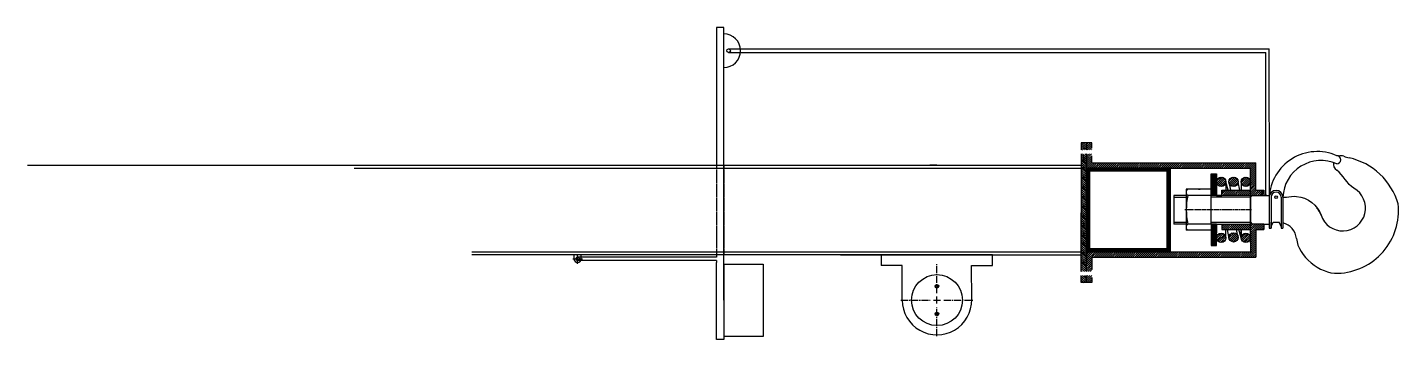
# Model space of a CAD drawing. Header units: millimetres. Extents: x 0 to 32767, y -6628 to 8132.
# Drawn here: x 10562 to 14379, y -83 to 787 of the extents above; entities that cross this region are included whole.
import ezdxf

# ---------------------------------------------------------------- set-up
doc = ezdxf.new("R2010")
doc.units = ezdxf.units.MM
for name, pattern in [('ACISOTGL', [3, 2, -1]), ('ACISOWELD', [3, 2, -1]), ('AM_ISO02W050x2', [3.75, 3, -0.75]), ('AM_ISO08W050', [18, 12, -1.5, 3, -1.5]), ('CENTER2', [28.575, 19.05, -3.175, 3.175, -3.175])]:
    doc.linetypes.add(name, pattern=pattern)
doc.layers.add('AM_7', color=4, linetype='AM_ISO08W050', lineweight=25)
doc.layers.add('AM_8', color=1, linetype='Continuous', lineweight=25)
pattern_1 = [(45, (5256.946, -111.3116), (-2.8284271, 2.8284271), [])]

# ---------------------------------------------------------------- blocks, each defined once
blk = doc.blocks.new('*U51')
at = {"color": 0, "linetype": 'CENTER2', "transparency": 16777216}
for p, q in [((0, 19.3), (0, 100.2)), ((-100.2, 0), (-19.3, 0)), ((19.3, 0), (100.2, 0)), ((0, -100.2), (0, -19.3))]:
    blk.add_line(p, q, dxfattribs=at)
at = {"color": 0, "linetype": 'Continuous', "transparency": 16777216}
for p, q in [((-9.7, 0), (9.7, 0)), ((0, -9.7), (0, 9.7))]:
    blk.add_line(p, q, dxfattribs=at)
blk = doc.blocks.new('*U50')
at = {"color": 0, "linetype": 'CENTER2', "transparency": 16777216}
for p, q in [((-13.5, 0), (-2, 0)), ((0, 2), (0, 13.5)), ((2, 0), (13.5, 0)), ((0, -13.5), (0, -2))]:
    blk.add_line(p, q, dxfattribs=at)
at = {"color": 0, "linetype": 'Continuous', "transparency": 16777216}
for p, q in [((-1, 0), (1, 0)), ((0, -1), (0, 1))]:
    blk.add_line(p, q, dxfattribs=at)

msp = doc.modelspace()

# ---------------------------------------------------------------- hatches: boundary and pattern name
at = {"layer": 'AM_8', "true_color": 0x136734}
h = msp.add_hatch(dxfattribs=at)
h.set_pattern_fill('_U', color=116, scale=4, angle=138, style=0, pattern_type=0)
h.set_pattern_definition([(138, (5350.1927, -58.9678), (-2.6765224, -2.9725793), [])])
h.paths.add_polyline_path([(13510.42, 465.274), (13495.42, 465.274), (13495.42, 445.83), (13510.42, 445.83)])
h.paths.add_polyline_path([(13510.42, 96.118), (13495.42, 96.118), (13495.42, 76.674), (13510.42, 76.674)])
h.paths.add_polyline_path([(13495.42, 434.718), (13495.42, 107.23), (13510.42, 107.23), (13510.42, 434.718)])
h = msp.add_hatch(dxfattribs=at)
h.set_pattern_fill('_U', color=116, scale=4, angle=45, style=0, pattern_type=0)
h.set_pattern_definition([(45, (0, 0), (-2.8284271, 2.8284271), [])])
h.paths.add_polyline_path([(13967.12, 334.174), (13887.654, 334.174), (13887.654, 319.174), (13967.12, 319.174)], flags=17)
h.paths.add_polyline_path([(13967.12, 239.174), (13887.654, 239.174), (13887.654, 224.242), (13967.12, 224.242), (13967.12, 225.324)])
h.paths.add_polyline_path([(13525.42, 465.274), (13510.42, 465.274), (13510.42, 445.83), (13521.791, 445.83), (13523.606, 445.83), (13525.42, 445.83), (13525.42, 451.196)])
h.paths.add_polyline_path([(13525.42, 90.752), (13525.42, 96.118), (13523.606, 96.118), (13521.791, 96.118), (13510.42, 96.118), (13510.42, 76.674), (13525.42, 76.674)])
h.paths.add_polyline_path([(13982.134, 224.242), (14004.175, 224.242), (14004.175, 239.174), (13967.12, 239.174), (13967.12, 188.174), (13967.12, 162.374), (13744.02, 162.374), (13739.72, 162.374), (13510.42, 162.374), (13510.42, 107.23), (13521.791, 107.23), (13523.606, 107.23), (13525.42, 107.23), (13525.42, 112.596), (13525.42, 147.374), (13982.134, 147.374)])
h.paths.add_polyline_path([(13967.12, 395.174), (13967.12, 319.174), (13967.134, 319.174), (14004.175, 319.174), (14004.175, 334.174), (13982.134, 334.174), (13982.134, 410.178), (13525.42, 410.178), (13525.42, 434.718), (13510.42, 434.718), (13510.42, 395.174)])
at = {"layer": 'AM_8'}
h = msp.add_hatch(dxfattribs=at)
h.set_pattern_fill('_U', color=256, scale=2.5, angle=45, style=0, pattern_type=0)
h.set_pattern_definition([(45, (0, 0), (-1.76776695, 1.76776695), [])])
h.paths.add_polyline_path([(13510.42, 162.374), (13514.72, 162.374), (13688.12, 162.374), (13744.02, 162.374), (13744.02, 395.174), (13510.42, 395.174)])
h.paths.add_polyline_path([(13735.42, 170.974), (13519.02, 170.974), (13519.02, 387.374), (13735.42, 387.374)], flags=16)
h = msp.add_hatch(dxfattribs=at)
h.set_pattern_fill('_U', color=256, scale=2.5, angle=45, style=0, pattern_type=0)
h.set_pattern_definition([(45, (5256.946, -111.3116), (-1.76776695, 1.76776695), [])])
h.paths.add_polyline_path([(13872.654, 239.174), (13857.654, 239.174), (13857.654, 179.174), (13872.654, 179.174)])
h.paths.add_polyline_path([(13857.654, 379.174), (13857.654, 319.174), (13866.654, 319.174), (13872.654, 319.174), (13872.654, 379.174)])
h = msp.add_hatch(dxfattribs=at)
h.set_pattern_fill('_U', color=256, scale=4, angle=45, style=0, pattern_type=0)
h.set_pattern_definition(pattern_1)
edge = h.paths.add_edge_path()
edge.add_arc((13885.654, 357.174), 13, 180, 537.077451)
edge.add_arc((13885.654, 357.174), 13, 177.077451, 180)
h = msp.add_hatch(dxfattribs=at)
h.set_pattern_fill('_U', color=256, scale=4, angle=45, style=0, pattern_type=0)
h.set_pattern_definition(pattern_1)
edge = h.paths.add_edge_path()
edge.add_arc((13919.887, 357.174), 13, 191.459156, 513.595399)
edge.add_arc((13919.887, 357.174), 13, 153.595399, 191.459156)
edge = h.paths.add_edge_path()
edge.add_arc((13954.12, 357.174), 13, 0, 360)
edge = h.paths.add_edge_path()
edge.add_arc((13954.12, 201.174), 13, 0, 360)
edge = h.paths.add_edge_path()
edge.add_arc((13919.887, 202.324), 13, 0, 360)
edge = h.paths.add_edge_path()
edge.add_arc((13885.654, 201.174), 13, 0, 360)

# ---------------------------------------------------------------- linework, layer by layer
for p, q in [((12500.721, 787.358), (12480.721, 787.358)), ((12480.721, 787.358), (12480.721, 403.774)), ((12500.721, 403.774), (12500.721, 787.358)), ((12514.223, 727.358), (14019.324, 727.358)), ((14019.525, 319.188), (14019.324, 727.358)), ((12500.721, 142.358), (12500.721, 722.358)), ((12514.223, 717.358), (14009.324, 717.358)), ((14009.525, 319.188), (14009.324, 717.358)), ((12500.721, 595.566), (12500.721, 605.566)), ((12500.721, 605.566), (12500.923, 605.566)), ((13510.42, 465.274), (13495.42, 465.274)), ((13495.42, 465.274), (13495.42, 445.83)), ((13525.42, 465.274), (13510.42, 465.274)), ((13510.42, 465.274), (13510.42, 445.83)), ((13525.42, 451.196), (13525.42, 465.274)), ((13495.42, 434.718), (13495.42, 270.974)), ((13510.42, 434.718), (13510.42, 126.708)), ((13525.42, 410.178), (13525.42, 429.352)), ((10562.331, 403.774), (13495.42, 403.774)), ((11471.954, 395.174), (13495.42, 395.174)), ((13094.341, 403.774), (13074.341, 403.774)), ((13175.882, 403.774), (13215.882, 403.774)), ((13510.42, 107.23), (13510.42, 415.24)), ((13510.42, 400.274), (13510.42, 276.974)), ((13744.02, 395.174), (13510.42, 395.174)), ((13519.02, 387.374), (13735.42, 387.374)), ((13519.02, 387.374), (13519.02, 276.974)), ((13525.42, 410.178), (13982.134, 410.178)), ((13735.42, 170.974), (13735.42, 387.374)), ((13735.42, 383.074), (13735.42, 387.374)), ((13735.42, 279.174), (13735.42, 387.374)), ((13735.42, 279.174), (13735.42, 383.074)), ((13744.02, 162.374), (13744.02, 395.174)), ((13744.02, 395.174), (13967.12, 395.174)), ((13967.12, 334.174), (13967.12, 395.174)), ((13982.134, 334.174), (13982.134, 410.178)), ((13857.654, 319.174), (13857.654, 379.174)), ((13857.654, 379.174), (13872.654, 379.174)), ((13872.654, 379.174), (13872.654, 319.174)), ((13872.654, 357.208), (13872.654, 375.038)), ((13872.654, 370.174), (13872.654, 344.174)), ((13872.654, 319.174), (13872.654, 357.208)), ((13872.654, 319.174), (13872.654, 344.174)), ((13872.654, 319.174), (13872.654, 344.174)), ((13904.915, 334.174), (13898.654, 357.174)), ((13898.654, 357.174), (13898.654, 334.174)), ((13907.65, 352.786), (13911.759, 334.174)), ((13937.765, 334.174), (13932.863, 356.385)), ((13941.12, 357.174), (13941.12, 334.174)), ((13967.12, 188.174), (13967.12, 371.324)), ((13754.01, 319.174), (13754.03, 239.174)), ((13787.654, 319.166), (13754.01, 319.158)), ((13857.654, 336.267), (13787.654, 336.267)), ((13787.654, 336.267), (13787.654, 222.149)), ((13822.175, 319.174), (13792.652, 319.167)), ((13857.654, 319.174), (13792.654, 319.174)), ((13822.175, 336.267), (13827.175, 336.267)), ((13857.654, 319.174), (13827.175, 319.174)), ((13857.654, 319.174), (13857.654, 319.174)), ((13872.654, 319.174), (13857.654, 319.174)), ((13857.654, 239.174), (13857.654, 319.174)), ((13872.654, 319.174), (13866.654, 319.174)), ((13872.654, 319.174), (13878.185, 319.174)), ((13967.134, 319.174), (13872.654, 319.174)), ((13872.654, 319.174), (13887.654, 319.174)), ((13887.654, 319.174), (13887.654, 334.174)), ((13887.654, 334.174), (13967.134, 334.174)), ((13941.12, 318.973), (13941.076, 319.174)), ((13941.12, 319.174), (13941.12, 318.973)), ((13967.134, 319.174), (13972.134, 319.174)), ((13967.134, 319.174), (14004.524, 319.174)), ((13967.134, 319.174), (13967.134, 239.174)), ((13969.634, 319.174), (14004.524, 319.174)), ((13982.134, 334.174), (14004.175, 334.174)), ((14004.175, 334.174), (14004.175, 319.174)), ((14004.175, 319.174), (14019.524, 319.174)), ((14004.524, 319.174), (14019.524, 319.174)), ((14012.183, 319.174), (14007.183, 319.174)), ((14012.183, 319.174), (14009.683, 319.174)), ((14009.683, 319.174), (14019.524, 319.174)), ((14019.175, 314.174), (14019.175, 228.174)), ((14024.175, 314.174), (14024.175, 244.174)), ((14052.275, 314.174), (14052.275, 242.698)), ((14057.275, 314.174), (14057.275, 242.698)), ((13495.42, 107.23), (13495.42, 270.974)), ((13510.42, 276.974), (13510.42, 264.974)), ((13519.02, 276.974), (13519.02, 264.974)), ((13510.42, 264.974), (13510.42, 141.674)), ((13519.02, 264.974), (13519.02, 170.974)), ((13787.654, 239.166), (13754.03, 239.158)), ((13827.175, 239.175), (13792.642, 239.167)), ((13857.725, 239.174), (13827.175, 239.174)), ((13857.654, 239.174), (13857.654, 179.174)), ((13872.654, 239.174), (13857.654, 239.174)), ((13872.654, 179.174), (13872.654, 239.174)), ((13872.654, 239.174), (13967.134, 239.174)), ((13872.654, 239.174), (13872.654, 214.174)), ((13887.654, 239.242), (13887.654, 224.242)), ((14004.175, 239.174), (13967.134, 239.174)), ((14004.175, 239.174), (14019.175, 239.174)), ((14004.175, 239.174), (14004.175, 224.174)), ((14024.175, 244.174), (14024.175, 228.174)), ((14024.175, 232.861), (14029.949, 244.174)), ((14024.175, 232.861), (14024.175, 244.174)), ((14029.949, 244.174), (14046.501, 244.174)), ((14029.949, 244.174), (14038.225, 244.174)), ((14052.275, 232.861), (14046.501, 244.174)), ((14052.275, 242.698), (14052.275, 228.174)), ((14057.275, 242.698), (14057.275, 228.174)), ((13857.654, 222.149), (13787.654, 222.149)), ((13887.654, 224.242), (13967.134, 224.242)), ((13898.654, 201.174), (13898.654, 224.242)), ((13901.777, 224.242), (13907.188, 199.542)), ((13932.887, 202.324), (13928.041, 224.242)), ((13941.12, 201.174), (13934.841, 224.242)), ((13941.12, 201.174), (13941.12, 224.242)), ((13941.12, 224.242), (13941.12, 201.174)), ((13967.12, 225.324), (13967.12, 162.374)), ((13982.134, 224.174), (14004.175, 224.174)), ((13982.134, 224.174), (13982.134, 147.374)), ((14004.175, 228.174), (14004.175, 228.174)), ((14019.175, 228.174), (14024.175, 228.174)), ((14052.275, 228.174), (14057.275, 228.174)), ((11799.156, 162.374), (12812.35, 162.374)), ((13094.341, 153.774), (11799.156, 153.774)), ((12083.891, 142.358), (12083.891, 153.774)), ((12103.891, 152.358), (12103.891, 153.774)), ((12103.891, 147.358), (12103.891, 153.774)), ((12480.721, 152.358), (12480.721, 153.774)), ((12500.721, 147.358), (12500.721, 153.774)), ((12694.02, 162.374), (13495.42, 162.374)), ((12825.7, 153.774), (13495.42, 153.774)), ((13249.022, 153.774), (12939.018, 153.774)), ((12939.018, 153.774), (12939.018, 123.774)), ((13249.022, 123.774), (13249.022, 153.774)), ((13744.02, 162.374), (13510.42, 162.374)), ((13510.42, 162.374), (13514.72, 162.374)), ((13510.42, 162.374), (13688.12, 162.374)), ((13514.72, 162.374), (13735.42, 162.374)), ((13519.02, 170.974), (13735.42, 170.974)), ((13699.92, 162.374), (13744.02, 162.374)), ((13699.92, 162.374), (13699.92, 162.374)), ((13739.72, 162.374), (13744.02, 162.374)), ((13744.02, 162.374), (13967.12, 162.374)), ((13857.654, 179.174), (13872.654, 179.174)), ((12480.721, 147.358), (12093.891, 147.358)), ((12480.688, 137.358), (12093.891, 137.358)), ((12480.688, 137.358), (12480.688, 132.358)), ((12480.688, 27.358), (12480.688, 132.358)), ((12480.721, 152.358), (12480.721, 147.358)), ((12500.721, 27.358), (12500.721, 147.358)), ((12500.721, 127.358), (12500.721, -72.642)), ((12500.721, 127.358), (12610.549, 127.358)), ((12956.56, 123.774), (12939.018, 123.774)), ((12997.6, 123.774), (12956.56, 123.774)), ((12997.6, 27.354), (12997.6, 123.774)), ((13191.083, 27.354), (13190.44, 123.774)), ((13190.44, 123.774), (13231.48, 123.774)), ((13231.48, 123.774), (13249.022, 123.774)), ((13525.42, 147.374), (13525.42, 112.596)), ((13525.42, 147.374), (13982.134, 147.374)), ((13495.42, 76.674), (13495.42, 96.118)), ((13510.42, 76.674), (13495.42, 76.674)), ((13510.42, 76.674), (13510.42, 96.118)), ((13525.42, 76.674), (13510.42, 76.674)), ((13525.42, 90.752), (13525.42, 76.674)), ((12480.721, -82.642), (12480.688, 27.358)), ((13029.705, 27.354), (13029.77, 27.354)), ((13158.27, 27.354), (13158.335, 27.354)), ((12500.721, -72.642), (12610.957, -72.642)), ((12500.721, -72.642), (12500.721, -82.642)), ((12500.721, -82.642), (12480.721, -82.642))]:
    msp.add_line(p, q)
at = {"linetype": 'ACISOTGL'}
for p, q in [((12088.441, 395.174), (12100.241, 395.174)), ((12480.721, 403.774), (12480.721, 153.774)), ((12500.721, 403.774), (12500.721, 153.774)), ((12103.891, 142.358), (12103.891, 152.358))]:
    msp.add_line(p, q, dxfattribs=at)
at = {"color": 3}
for p, q in [((13754.011, 314.158), (13787.654, 314.158)), ((13791.601, 314.158), (13792.175, 314.158)), ((13967.134, 314.174), (13857.654, 314.174)), ((13967.134, 314.174), (13972.134, 319.174)), ((13754.028, 244.174), (13787.654, 244.174)), ((13791.605, 244.174), (13792.175, 244.174)), ((13857.654, 244.174), (13967.134, 244.174)), ((13967.134, 244.242), (13972.134, 239.242))]:
    msp.add_line(p, q, dxfattribs=at)
at = {"linetype": 'ACISOWELD'}
for p, q in [((12088.441, 162.374), (12100.241, 162.374)), ((13688.12, 162.374), (13699.92, 162.374))]:
    msp.add_line(p, q, dxfattribs=at)
msp.add_lwpolyline([(14024.175, 228.174), (14024.175, 244.174)])
for centre, radius in [((12514.223, 722.358), 5), ((13885.654, 357.174), 13), ((13919.887, 357.174), 13), ((13954.12, 357.174), 13), ((14038.225, 314.174), 3.655), ((13885.654, 201.174), 13), ((13919.887, 202.324), 13), ((13954.12, 201.174), 13), ((12093.891, 142.358), 4.907), ((13094.341, 27.358), 71), ((13094.02, 65.861), 5.001), ((13094.02, -11.121), 5.001)]:
    msp.add_circle(centre, radius)
at = {"linetype": 'AM_ISO02W050x2', "lineweight": 15}
msp.add_circle((13094.02, 65.758), 2.417, dxfattribs=at)
at = {"linetype": 'AM_ISO02W050x2'}
msp.add_circle((13094.02, -11.049), 2.417, dxfattribs=at)
for centre, radius, start, end in [((12500.52, 722.358), 47.097, 270, 90), ((14152.955, 307.349), 133.954, 66.195826, 177.079282), ((14207.02, 418.5), 11.407, 270, 90), ((14219.573, 407.563), 22.066, 69.920474, 108.571821), ((14267.661, 539.115), 118, 249.920474, 257.15887), ((14200.162, 243.001), 185.71, 16.367516, 77.15887), ((14163.48, 310.139), 106.282, 65.815872, 177.81784), ((14219.573, 407.563), 22.066, 171.925428, 235.328859), ((13797.469, 327.721), 9.81, 119.401024, 240.598976), ((13970.875, 279.174), 182.655, 167.350172, 192.649828), ((14038.225, 314.174), 19.05, 0, 180), ((14038.225, 314.174), 14.05, 0, 180), ((14055.617, 432.174), 118, 270.805107, 275.456554), ((14223.775, 283.759), 63.5, 197.856645, 60.680915), ((14223.775, 283.759), 63.5, 197.856645, 60.680915), ((14115.743, 248.956), 50, 17.856645, 45), ((14204.224, 277.216), 175.062, 271.980915, 5.94021), ((13797.748, 230.662), 9.92, 120.897886, 239.102114), ((14045.216, 194.174), 50, 5.56045, 76.04388), ((12093.891, 142.358), 10, 180, 270), ((12093.891, 142.358), 10, 270, 330), ((24727.941, 27.358), 12117.804, 179.5271715, 180.4728285), ((13094.341, 27.358), 96.741, 180, 0.766089)]:
    msp.add_arc(centre, radius, start, end)
at = {"linetype": 'ACISOTGL'}
msp.add_arc((12093.891, 142.358), 10, 270, 0, dxfattribs=at)
for points in [[(14254.869, 339.125), (14234.694, 350.455), (14226.05, 376.252), (14207.02, 389.415)], [(14094.981, 199.019), (14099.842, 149.083), (14160.133, 100.525), (14210.275, 102.259)]]:
    msp.add_open_spline(points, degree=3)
msp.add_open_spline([(14066.838, 314.709), (14076.07, 315.591), (14116.35, 322.158), (14154.987, 290.198), (14163.334, 264.287)], degree=3, knots=[9.29149122, 9.29149122, 9.29149122, 9.29149122, 35.53840464, 117.20577661, 117.20577661, 117.20577661, 117.20577661])
at = {"layer": 'AM_7'}
for p, q in [((13860.654, 279.208), (13784.654, 279.208)), ((13970.134, 279.174), (13854.654, 279.174))]:
    msp.add_line(p, q, dxfattribs=at)

# ---------------------------------------------------------------- block references
at = {"linetype": 'CENTER2'}
for name, p in [('*U50', (12093.891, 142.358)), ('*U51', (13094.341, 27.358))]:
    msp.add_blockref(name, p, dxfattribs=at)

doc.saveas('drawing.dxf')
